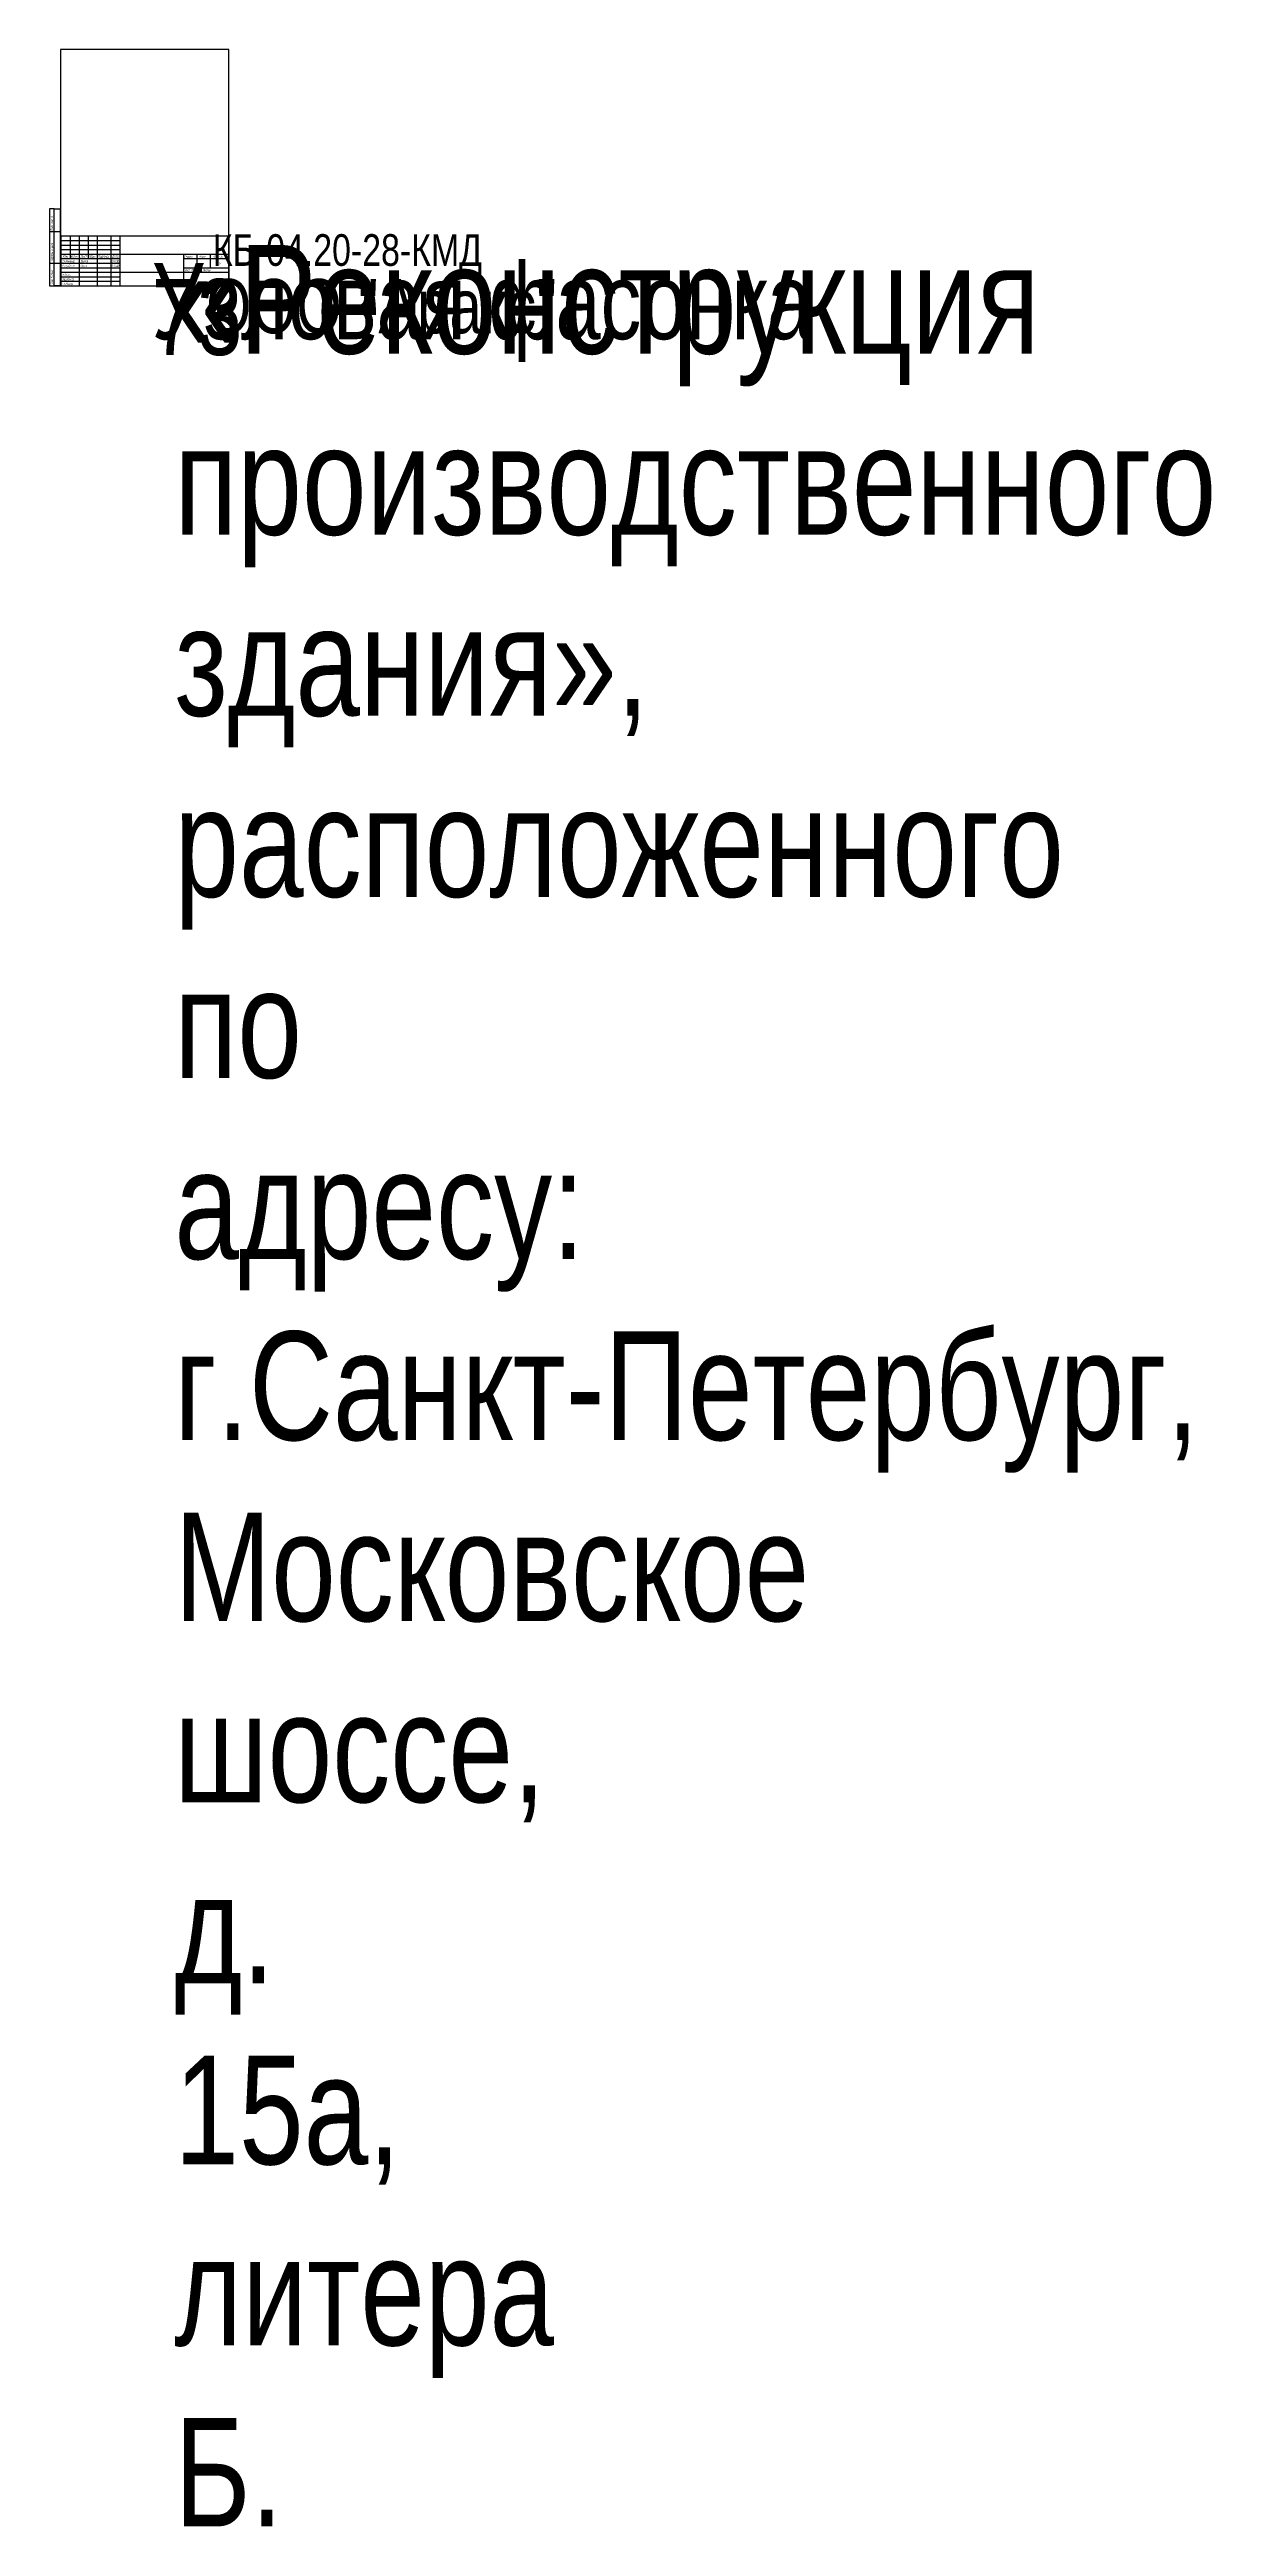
# Paper-space layout 'A4 Advance Steel' of a CAD drawing. Header units: millimetres. Extents: x 0 to 1284, y -2475 to 261.
import ezdxf
from ezdxf.enums import TextEntityAlignment as Align

# ---------------------------------------------------------------- set-up
doc = ezdxf.new("R2018")
doc.units = ezdxf.units.MM
doc.layers.add('1', color=7, linetype='Continuous')
doc.layers.add('Standard', color=7, linetype='Continuous')
doc.styles.add('RUS_Standart', font='gost2304.shx', dxfattribs={"width": 0.8, "oblique": 15, "height": 2.5})

# ---------------------------------------------------------------- blocks, each defined once
blk = doc.blocks.new('HYPERSTEELPAGEHEADER')
at = {"color": 5}
for p, q in [((404, 60), (589, 60)), ((404, 5), (404, 60)), ((414, 35), (414, 60)), ((424, 5), (424, 60)), ((434, 35), (434, 60)), ((444, 5), (444, 60)), ((459, 5), (459, 60)), ((469, 5), (469, 60)), ((589, 60), (589, 5)), ((404, 40), (469, 40)), ((404, 35), (469, 35)), ((469, 40), (589, 40)), ((539, 40), (539, 5)), ((539, 35), (589, 35)), ((554, 25), (554, 40)), ((569, 25), (569, 40)), ((404, 5), (589, 5)), ((469, 20), (589, 20)), ((539, 25), (589, 25))]:
    blk.add_line(p, q, dxfattribs=at)
for p, q in [((404, 55), (469, 55)), ((404, 50), (469, 50)), ((404, 45), (469, 45)), ((404, 30), (469, 30)), ((404, 25), (469, 25)), ((404, 20), (469, 20)), ((404, 15), (469, 15)), ((404, 10), (469, 10))]:
    blk.add_line(p, q)
at = {"layer": 'Standard', "color": 5}
blk.add_line((559, 20), (559, 25), dxfattribs=at)
at = {"style": 'RUS_Standart', "oblique": 15}
for s, height, width, p in [('Изм.', 3, 0.8, (405.3, 36)), ('Кол.уч', 3, 0.7, (414.3, 36)), ('Лист', 3, 0.8, (424.9, 36)), ('Nдок.', 3, 0.8, (434.6, 36)), ('Подпись', 3, 0.8, (444.5, 36)), ('Дата', 3, 0.8, (460, 36)), ('Стадия', 2.5, 0.8, (540.1, 36)), ('Масса', 2.5, 0.8, (556.4, 36)), ('Масштаб', 2.5, 0.8, (571.9, 35.9)), ('Лист', 2.5, 0.8, (540.1, 21)), ('Листов', 2.5, 0.8, (560.1, 21))]:
    blk.add_text(s, height=height, dxfattribs=dict(at, width=width)).set_placement(p)
at = {"lineweight": 30, "oblique": 15, "width": 0.8, "flags": 104}
for tag, p in [('USERPROJATTR1', (404, 110)), ('USERPROJATTR2', (404, 102)), ('USERPROJATTR3', (404, 94)), ('USERATTR1', (404, 86)), ('USERATTR2', (404, 81)), ('USERATTR3', (404, 76))]:
    blk.add_attdef(tag, text='', height=2.8, dxfattribs=at).set_placement(p, align=Align.BOTTOM_LEFT)
for tag, p in [('PROJECT_NO', (571.5, 62.5)), ('ROLE', (504, 30)), ('PROJECT', (529, 50)), ('PHASE', (545.8, 30)), ('МАССА', (561.5, 30)), ('POS_NUM', (504, 12.5)), ('CLIENT', (564, 12.5))]:
    blk.add_attdef(tag, text='', height=3, dxfattribs=at).set_placement(p, align=Align.MIDDLE_CENTER)
at = {"layer": '1', "style": 'RUS_Standart', "oblique": 15}
for tag, p, width in [('ДОЛЖНОСТЬ1', (405, 31), 0.8), ('ДОЛЖНОСТЬ6', (405, 26), 0.8), ('REVISION_INDEX', (405, 41.5), 0.6), ('DETAILER', (425, 26), 0.8), ('CONTRACTOR', (425, 31), 0.8), ('REVISION_AUTHOR', (445, 41.5), 0.6), ('ДОЛЖНОСТЬ3', (405, 21), 0.8), ('ДОЛЖНОСТЬ4', (405, 16), 0.8), ('ДОЛЖНОСТЬ5', (405, 11), 0.8), ('ДОЛЖНОСТЬ2', (405, 6), 0.8), ('DESIGNER', (425, 11), 0.8), ('ФАМИЛИЯ3', (425, 21), 0.8), ('ФАМИЛИЯ4', (425, 16), 0.8), ('ФАМИЛИЯ2', (425, 6), 0.8), ('DRAWING_NO', (547.5, 21), 0.8), ('ЛИСТОВ', (570.1, 21), 0.8)]:
    blk.add_attdef(tag, p, '', height=2.5, dxfattribs=dict(at, width=width))
for tag, height, width, p in [('REVISION_DATE', 2.5, 0.6, (463.8, 41.4)), ('DATE_DRAW', 2.5, 0.6, (463.8, 30.9)), ('DATE_DRAW', 2.5, 0.6, (463.8, 30.9)), ('DATE_DRAW', 2.5, 0.6, (463.8, 30.9)), ('DATE_DRAW', 2.5, 0.6, (463.8, 25.9)), ('DATE_DRAW', 2.5, 0.6, (463.8, 25.9)), ('DATE_DRAW', 2.5, 0.6, (463.8, 25.9)), ('SCALE', 3, 0.8, (577.8, 28.4))]:
    blk.add_attdef(tag, text='', height=height, dxfattribs=dict(at, width=width)).set_placement(p, align=Align.CENTER)
blk = doc.blocks.new('HYPERSTEELPAGEFRAME')
at = {"color": 5}
for p, q in [((198, 261), (12, 261)), ((12, 261), (12, 0)), ((198, 0), (198, 261)), ((5, 85), (0, 85)), ((0, 85), (0, 0)), ((5, 85), (12, 85)), ((12, 0), (12, 85)), ((0, 60), (12, 60)), ((0, 25), (12, 25)), ((0, 0), (198, 0)), ((0, 0), (5, 0)), ((12, 0), (5, 0))]:
    blk.add_line(p, q, dxfattribs=at)
for p, q in [((5, 60), (5, 85)), ((5, 25), (5, 60)), ((5, 0), (5, 25))]:
    blk.add_line(p, q)
at = {"style": 'RUS_Standart', "oblique": 15, "width": 0.8}
for s, p in [('Взам. инв. N', (3.7, 60.9)), ('Подпись и дата', (3.7, 27.1)), ('Инв. N подл.', (3.7, 2))]:
    blk.add_text(s, height=2.5, rotation=90, dxfattribs=at).set_placement(p)

psp = doc.layouts.new('A4 Advance Steel')

# ---------------------------------------------------------------- block references
psp.add_blockref('HYPERSTEELPAGEFRAME', (0, 0))
ref = psp.add_blockref('HYPERSTEELPAGEHEADER', (-391, -5))
lines = psp.add_mtext('\\W0.8000;', dxfattribs={"insert": (13, 105), "char_height": 201.6, "attachment_point": 1})
ref.add_attrib('USERPROJATTR1', '', (13, 105), dxfattribs={"flags": 104}).embed_mtext(lines)
lines = psp.add_mtext('\\W0.8000;', dxfattribs={"insert": (13, 97), "char_height": 201.6, "attachment_point": 1})
ref.add_attrib('USERPROJATTR2', '', (13, 97), dxfattribs={"flags": 104}).embed_mtext(lines)
lines = psp.add_mtext('\\W0.8000;', dxfattribs={"insert": (13, 89), "char_height": 201.6, "attachment_point": 1})
ref.add_attrib('USERPROJATTR3', '', (13, 89), dxfattribs={"flags": 104}).embed_mtext(lines)
lines = psp.add_mtext('\\W0.8000;', dxfattribs={"insert": (13, 81), "char_height": 201.6, "attachment_point": 1})
ref.add_attrib('USERATTR1', '', (13, 81), dxfattribs={"flags": 104}).embed_mtext(lines)
lines = psp.add_mtext('\\W0.8000;', dxfattribs={"insert": (13, 76), "char_height": 201.6, "attachment_point": 1})
ref.add_attrib('USERATTR2', '', (13, 76), dxfattribs={"flags": 104}).embed_mtext(lines)
lines = psp.add_mtext('\\W0.8000;', dxfattribs={"insert": (13, 71), "char_height": 201.6, "attachment_point": 1})
ref.add_attrib('USERATTR3', '', (13, 71), dxfattribs={"flags": 104}).embed_mtext(lines)
lines = psp.add_mtext('\\W0.8000;КБ-04.20-28-КМД', dxfattribs={"insert": (180.5, 57), "char_height": 35, "width": 4, "attachment_point": 1})
ref.add_attrib('PROJECT_NO', '', (180.5, 57), dxfattribs={"flags": 104}).embed_mtext(lines)
lines = psp.add_mtext('\\W0.8000;«Реконструкция производственного здания», расположенного по адресу: г.Санкт-Петербург, Московское шоссе, д. 15а, литера Б.', dxfattribs={"insert": (138, 45), "char_height": 120, "width": 20, "attachment_point": 1})
ref.add_attrib('PROJECT', '', (138, 45), dxfattribs={"flags": 104}).embed_mtext(lines)
lines = psp.add_mtext('\\W0.8000;ООО "Аракс"', dxfattribs={"insert": (173, 7.5), "char_height": 60, "attachment_point": 1})
ref.add_attrib('CLIENT', '', (173, 7.5), dxfattribs={"flags": 104}).embed_mtext(lines)
lines = psp.add_mtext('\\W0.8000;Узловая фасонка', dxfattribs={"insert": (113, 25), "char_height": 84, "attachment_point": 1})
ref.add_attrib('ROLE', '', (113, 25), dxfattribs={"flags": 104}).embed_mtext(lines)
lines = psp.add_mtext('\\W0.8000;73', dxfattribs={"insert": (113, 7.5), "char_height": 84, "attachment_point": 1})
ref.add_attrib('POS_NUM', '', (113, 7.5), dxfattribs={"flags": 104}).embed_mtext(lines)
ref.add_attrib('ДОЛЖНОСТЬ1', 'Гл.Инженер', (14, 26), dxfattribs={"layer": '1', "height": 2.5, "style": 'RUS_Standart', "oblique": 15, "width": 0.8})
ref.add_attrib('ДОЛЖНОСТЬ2', 'Гл.Констр.', (14, 1), dxfattribs={"layer": '1', "height": 2.5, "style": 'RUS_Standart', "oblique": 15, "width": 0.8})
ref.add_attrib('ДОЛЖНОСТЬ4', 'Н.Контр.', (14, 11), dxfattribs={"layer": '1', "height": 2.5, "style": 'RUS_Standart', "oblique": 15, "width": 0.8})
ref.add_attrib('ДОЛЖНОСТЬ5', 'Вед.Констр', (14, 6), dxfattribs={"layer": '1', "height": 2.5, "style": 'RUS_Standart', "oblique": 15, "width": 0.8})
ref.add_attrib('ДОЛЖНОСТЬ6', 'Разработал', (14, 21), dxfattribs={"layer": '1', "height": 2.5, "style": 'RUS_Standart', "oblique": 15, "width": 0.8})
ref.add_attrib('CONTRACTOR', 'Храпов', (34, 26), dxfattribs={"layer": '1', "height": 2.5, "style": 'RUS_Standart', "oblique": 15, "width": 0.8})
ref.add_attrib('DETAILER', 'Мисак', (34, 21), dxfattribs={"layer": '1', "height": 2.5, "style": 'RUS_Standart', "oblique": 15, "width": 0.8})
lines = psp.add_mtext('\\W0.8000;', dxfattribs={"insert": (154.8, 25), "char_height": 18, "attachment_point": 1})
ref.add_attrib('PHASE', '', (154.8, 25), dxfattribs={"flags": 104}).embed_mtext(lines)
lines = psp.add_mtext('\\W0.8000;', dxfattribs={"insert": (170.5, 25), "char_height": 18, "attachment_point": 1})
ref.add_attrib('МАССА', '', (170.5, 25), dxfattribs={"flags": 104}).embed_mtext(lines)
ref.add_attrib('SCALE', '1:5', dxfattribs={"layer": '1', "height": 3, "style": 'RUS_Standart', "oblique": 15, "width": 0.8}).set_placement((186.8, 23.4), align=Align.CENTER)
ref.add_attrib('DRAWING_NO', '110', (156.5, 16), dxfattribs={"layer": '1', "height": 2.5, "style": 'RUS_Standart', "oblique": 15, "width": 0.8})
ref.add_attrib('DATE_DRAW', '05.04.2025', dxfattribs={"layer": '1', "height": 2.5, "style": 'RUS_Standart', "oblique": 15, "width": 0.6}).set_placement((72.8, 20.9), align=Align.CENTER)
ref.add_attrib('DATE_DRAW', '05.04.2025', dxfattribs={"layer": '1', "height": 2.5, "style": 'RUS_Standart', "oblique": 15, "width": 0.6}).set_placement((72.8, 25.9), align=Align.CENTER)
ref.add_attrib('DATE_DRAW', '05.04.2025', dxfattribs={"layer": '1', "height": 2.5, "style": 'RUS_Standart', "oblique": 15, "width": 0.6}).set_placement((72.8, 20.9), align=Align.CENTER)
ref.add_attrib('DATE_DRAW', '05.04.2025', dxfattribs={"layer": '1', "height": 2.5, "style": 'RUS_Standart', "oblique": 15, "width": 0.6}).set_placement((72.8, 20.9), align=Align.CENTER)
ref.add_attrib('DATE_DRAW', '05.04.2025', dxfattribs={"layer": '1', "height": 2.5, "style": 'RUS_Standart', "oblique": 15, "width": 0.6}).set_placement((72.8, 25.9), align=Align.CENTER)
ref.add_attrib('DATE_DRAW', '05.04.2025', dxfattribs={"layer": '1', "height": 2.5, "style": 'RUS_Standart', "oblique": 15, "width": 0.6}).set_placement((72.8, 25.9), align=Align.CENTER)

doc.saveas('drawing.dxf')
